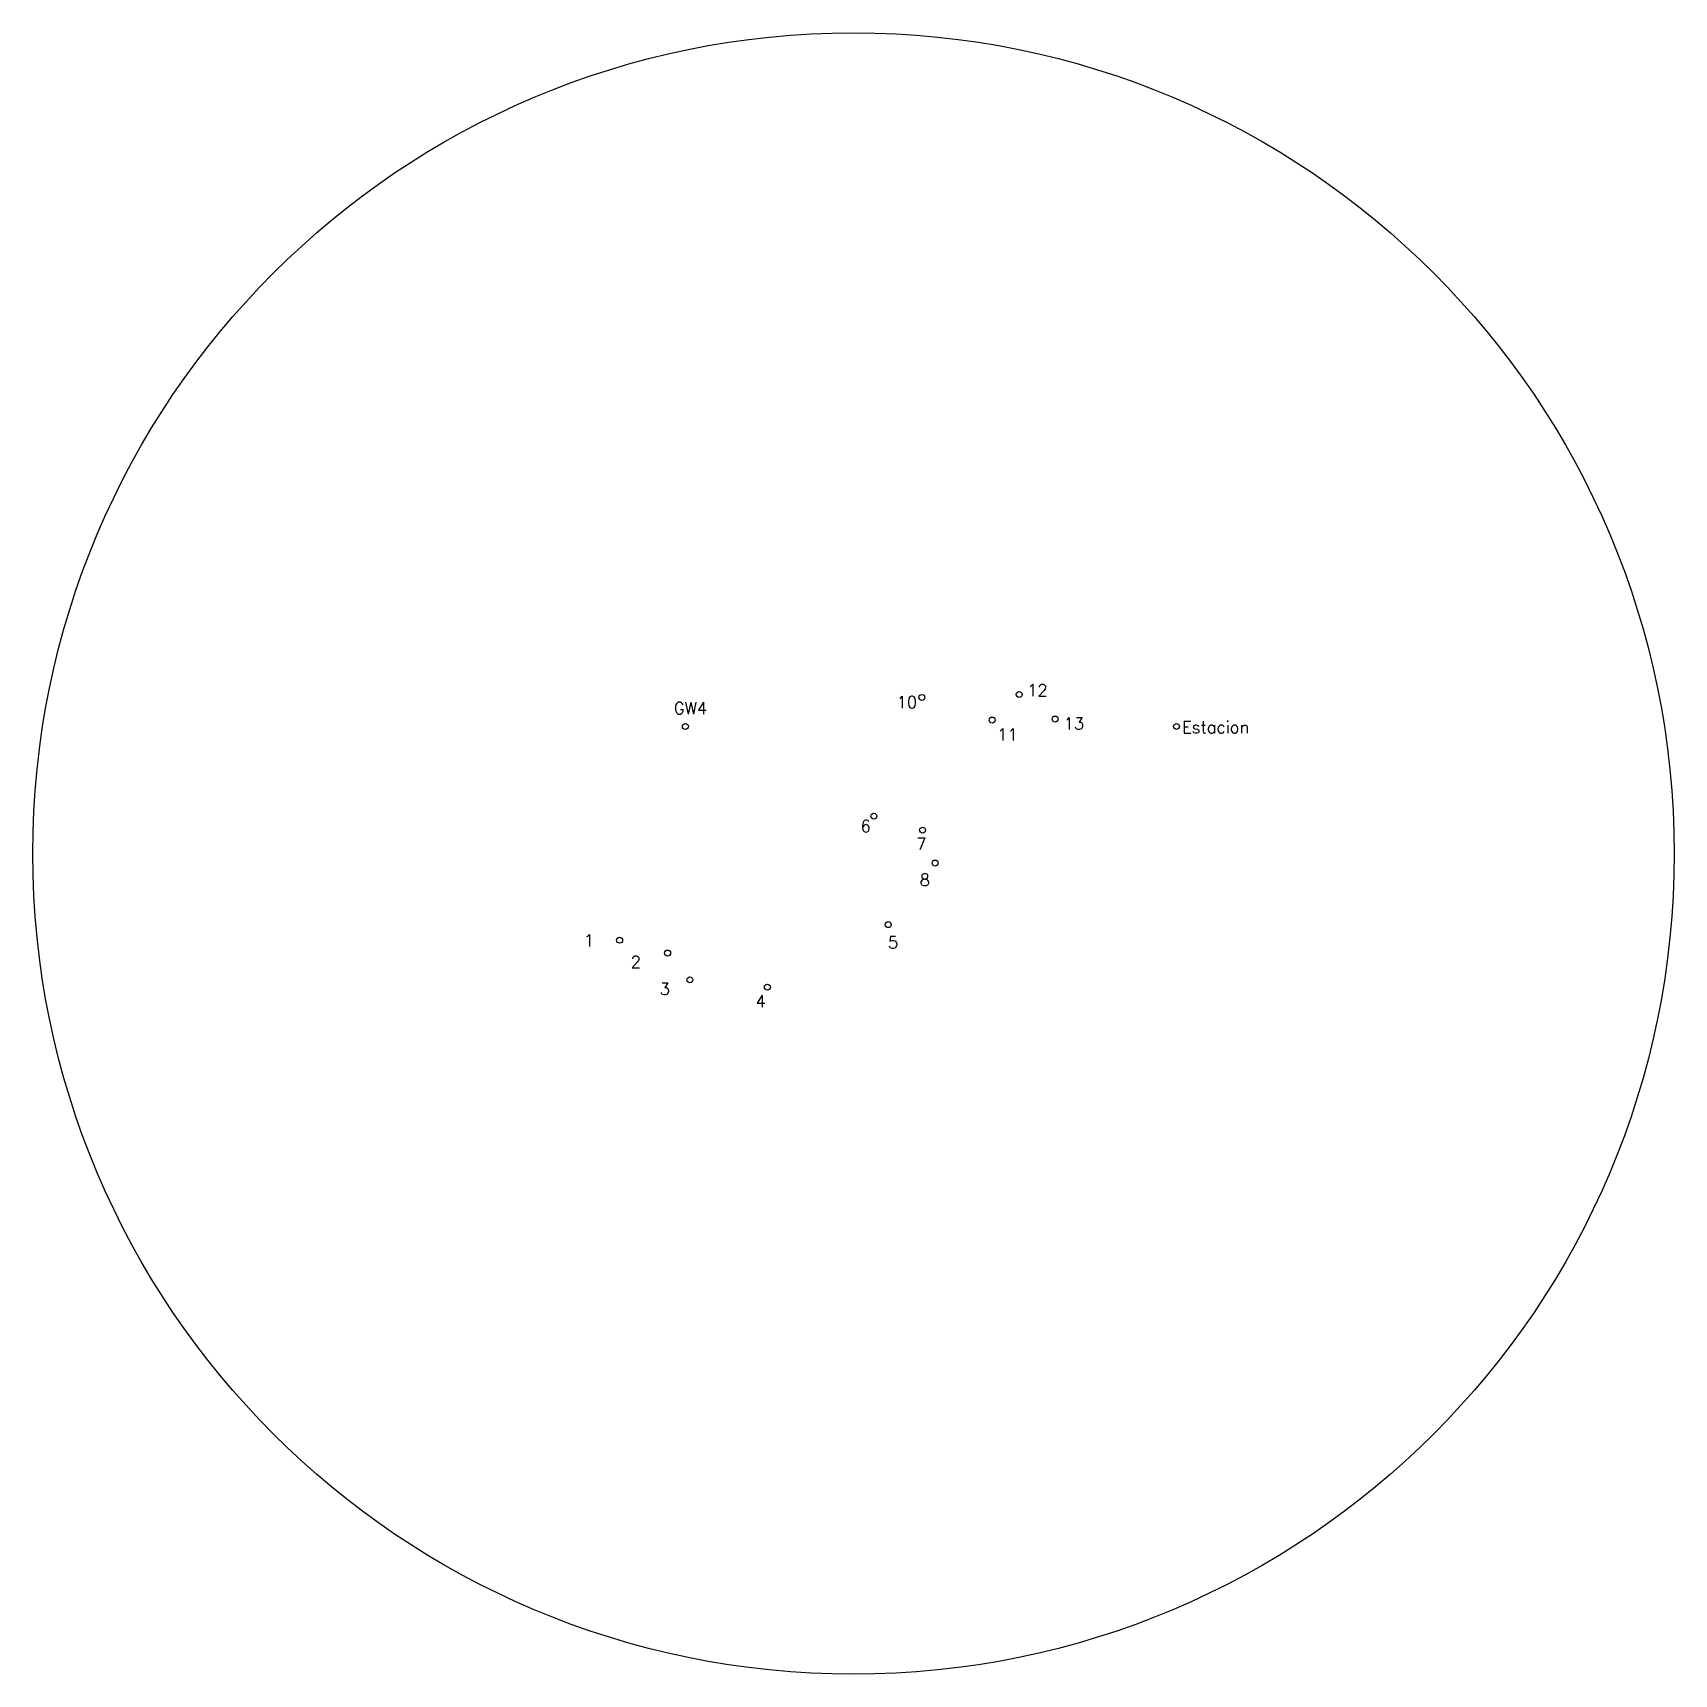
# Model space of a CAD drawing. Header units: metres. Extents: x 475216.6 to 475305.3, y 539887.6 to 539982.4.
# Drawn here: x 475277.93 to 475305.33, y 539887.64 to 539915.05 of the extents above; entities that cross this region are included whole.
import ezdxf

# ---------------------------------------------------------------- set-up
doc = ezdxf.new("R2010")
doc.units = ezdxf.units.M
for name, color, linetype in [('C-ANNO-TABL', 1, 'Continuous'), ('C-HYDR-CTCH', 6, 'Continuous'), ('C-HYDR-CTCH-DSPT', 5, 'Continuous'), ('C-RAIL-CANT-VIEW-EQLB', 4, 'Continuous'), ('C-RAIL-CANT-VIEW-RGHT', 1, 'Continuous')]:
    doc.layers.add(name, color=color, linetype=linetype)
doc.styles.get("Standard").update_dxf_attribs({"font": 'simplex.shx'})

msp = doc.modelspace()

# ---------------------------------------------------------------- texts
at = {"layer": 'C-HYDR-CTCH', "insert": (475297.115, 539903.552, -2724.179), "char_height": 0.2, "attachment_point": 1}
msp.add_mtext_dynamic_manual_height_columns('Estacion', width=1.38298, gutter_width=1, heights=[0], dxfattribs=at)
at = {"layer": 'C-RAIL-CANT-VIEW-EQLB', "char_height": 0.2, "attachment_point": 1}
for s, insert in [('12', (475294.528, 539904.17, -2724.179)), ('10', (475292.35, 539903.971, -2724.179)), ('11', (475294.028, 539903.431, -2724.179)), ('13', (475295.138, 539903.615, -2724.179)), ('6', (475291.748, 539901.902, -2724.179)), ('7', (475292.676, 539901.604, -2724.179)), ('8', (475292.735, 539901.004, -2724.179)), ('1', (475287.125, 539899.994, -2724.179)), ('5', (475292.205, 539899.96, -2724.179)), ('2', (475287.909, 539899.634, -2724.179)), ('3', (475288.394, 539899.183, -2724.179)), ('4', (475289.993, 539898.976, -2724.179))]:
    msp.add_mtext_dynamic_manual_height_columns(s, width=0.4695, gutter_width=1, heights=[0], dxfattribs=dict(at, insert=insert))
at = {"layer": 'C-RAIL-CANT-VIEW-RGHT', "insert": (475288.63, 539903.872, -2724.179), "char_height": 0.2, "attachment_point": 1}
msp.add_mtext_dynamic_manual_height_columns('GW4', width=0.4695, gutter_width=1, heights=[0], dxfattribs=at)

# ---------------------------------------------------------------- linework, layer by layer
at = {"layer": 'C-ANNO-TABL'}
msp.add_circle((475288.823, 539903.465), 0.05, dxfattribs=at)
at = {"layer": 'C-HYDR-CTCH-DSPT'}
for centre, radius in [((475291.63, 539901.344), 13.703), ((475297.023, 539903.465), 0.05), ((475297.023, 539903.465), 0.05), ((475297.023, 539903.465), 0.05)]:
    msp.add_circle(centre, radius, dxfattribs=at)
at = {"layer": 'C-RAIL-CANT-VIEW-EQLB'}
for centre in [(475292.771, 539903.95), (475294.397, 539903.999), (475293.945, 539903.572), (475294.997, 539903.589), (475291.97, 539901.968), (475292.783, 539901.734), (475292.993, 539901.185), (475292.21, 539900.157), (475287.725, 539899.896), (475288.527, 539899.682), (475288.898, 539899.235), (475290.192, 539899.113)]:
    msp.add_circle(centre, 0.05, dxfattribs=at)

msp.set_redraw_order([(e.dxf.handle, doc.entitydb.next_handle()) for e in msp.query("TEXT MTEXT ATTDEF DIMENSION ARC_DIMENSION")])  # texts and dimensions are drawn at this point

doc.saveas('drawing.dxf')
